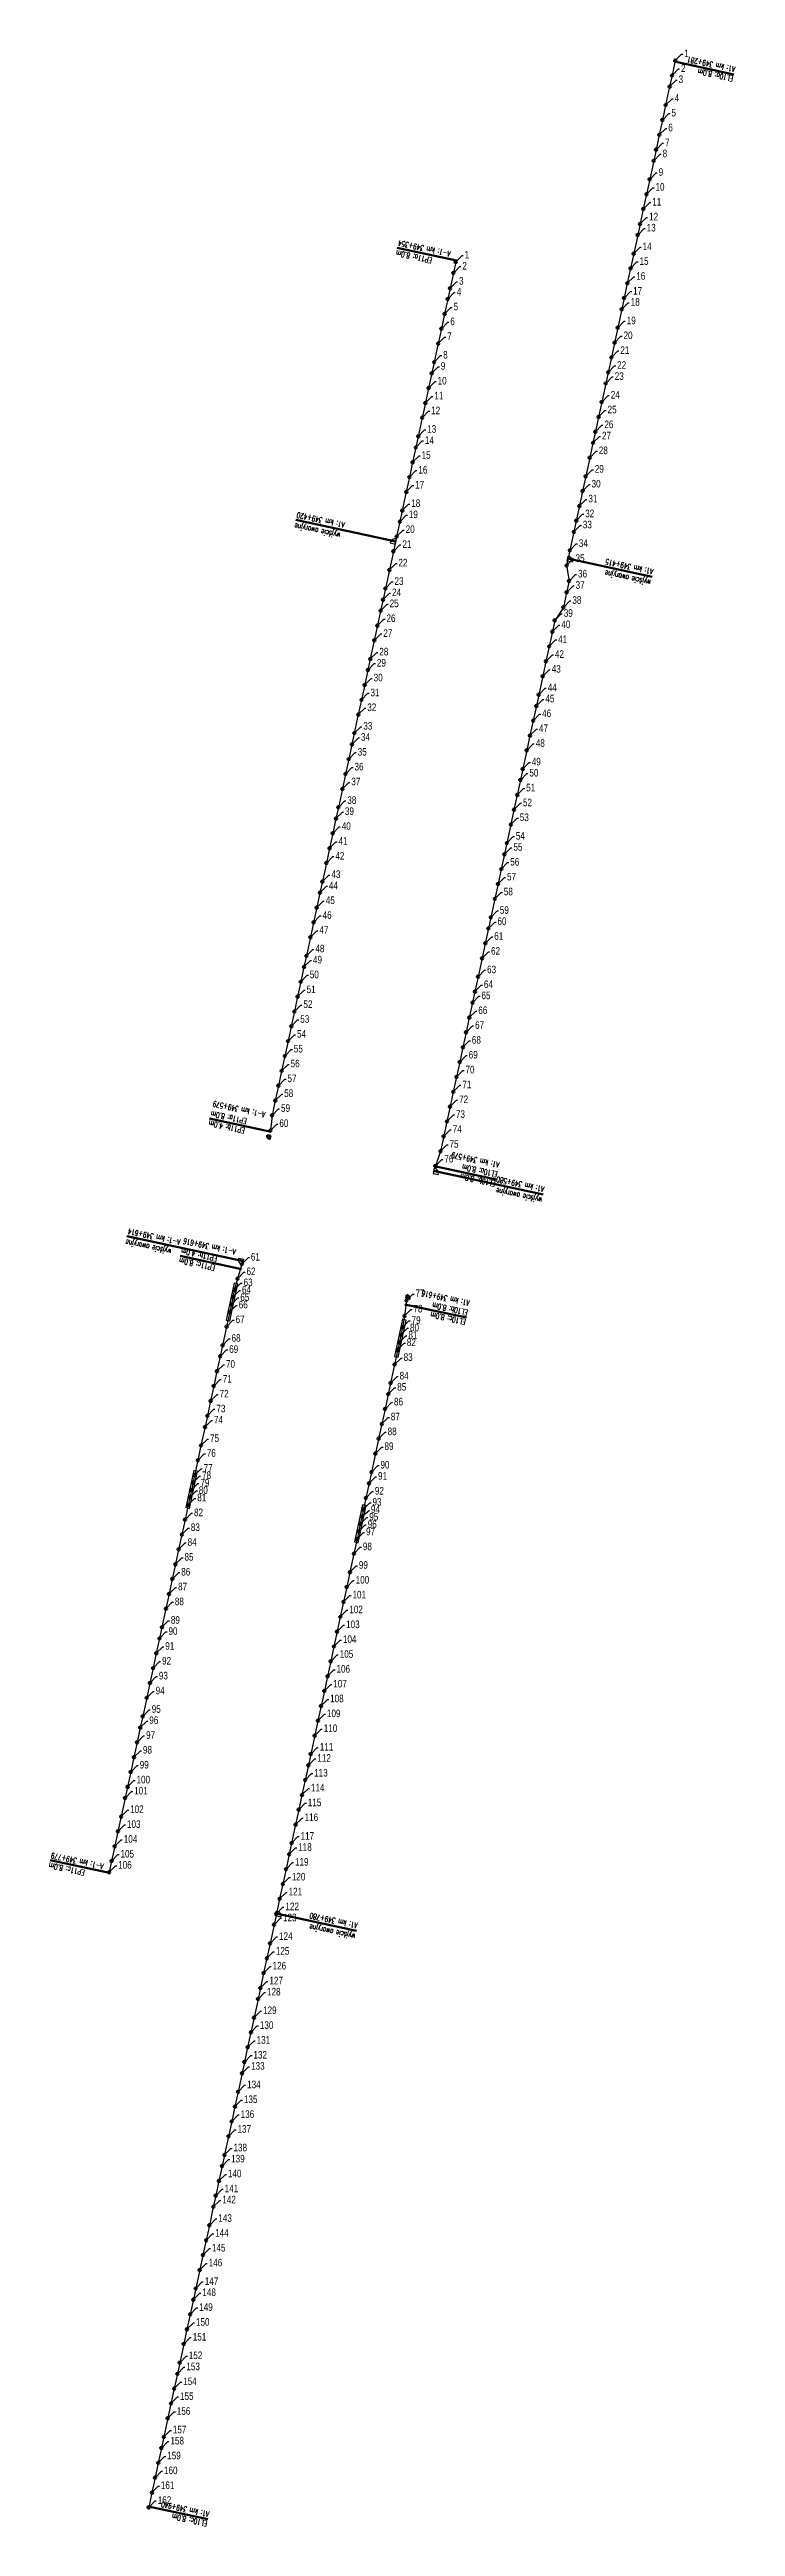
# Model space of a CAD drawing. Header units: metres. Extents: x 7402779 to 7405920, y 5696902 to 5712005.
# Drawn here: x 7405139 to 7405320, y 5698719 to 5699372 of the extents above; entities that cross this region are included whole.
import ezdxf

# ---------------------------------------------------------------- set-up
doc = ezdxf.new("R2010")
doc.units = ezdxf.units.M
for name, color, linetype in [('Drzwi ewakuacyjne', 100, 'Continuous'), ('Drzwi ewakuacyjne_opis', 7, 'Continuous'), ('Ekran_akustyczny', 100, 'Continuous'), ('Ekran_akustyczny_4m_opis', 7, 'Continuous'), ('Ekran_akustyczny_8m_opis', 7, 'Continuous'), ('Ekran_akustyczny_pale', 100, 'Continuous'), ('Ekran_akustyczny_pale_opis', 1, 'Continuous'), ('om_konstrukcja', 7, 'Continuous')]:
    doc.layers.add(name, color=color, linetype=linetype)
doc.styles.add('CDMSTYLE', font='CDMSIMPL', dxfattribs={"width": 0.8, "bigfont": 'CDMBIGPL'})
doc.styles.add('simplex 0.60', font='simplex.shx', dxfattribs={"width": 0.6})
doc.dimstyles.new('CDM-ME200MM', dxfattribs={"dimscale": 0.2, "dimtxt": 2.5, "dimasz": 1.5, "dimexe": 1.5, "dimexo": 5, "dimgap": 0.5, "dimtad": 1, "dimdec": 0, "dimlfac": 1000, "dimrnd": 1, "dimzin": 9, "dimtxsty": 'CDMSTYLE', "dimblk": 'OBLIQUE', "dimcen": 2.5, "dimdle": 1.5, "dimclrd": 9, "dimclre": 9, "dimadec": 1, "dimazin": 2, "dimtfac": 1, "dimtdec": 0, "dimtix": 1, "dimtmove": 2, "dimatfit": 3, "dimldrblk": 'NONE', "dimfxl": 1, "dimtvp": 1, "dimtolj": 1, "dimtzin": 0, "dimlwd": 25, "dimlwe": 25, "dimarcsym": 0})

msp = doc.modelspace()

# ---------------------------------------------------------------- texts
at = {"layer": 'Drzwi ewakuacyjne_opis', "lineweight": 100, "char_height": 1.5, "style": 'simplex 0.60'}
for s, insert, attachment_point, rotation in [('wyjście awaryjne', (7405203.92, 5699247.5), 9, 167.84659), ('A1: km 349+420', (7405204.44, 5699249.93), 9, 167.84659), ('wyjście awaryjne', (7405297.82, 5699232.49), 7, 167.84659), ('A1: km 349+415', (7405298.35, 5699234.93), 7, 167.84659), ('wyjście awaryjne', (7405269.11, 5699069.79), 7, 167.84659), ('A1: km 349+580', (7405269.63, 5699072.22), 7, 167.84659), ('wyjście awaryjne', (7405159.39, 5699058.81), 9, 167.84663), ('A-1: km 349+614', (7405159.92, 5699061.24), 9, 167.84663), ('wyjście awaryjne', (7405219.9, 5698875.8), 7, 167.84659), ('A1: km 349+780', (7405220.42, 5698878.24), 7, 167.84659)]:
    msp.add_mtext(s, dxfattribs=dict(at, insert=insert, attachment_point=attachment_point, rotation=rotation))
at = {"layer": 'Ekran_akustyczny_4m_opis', "lineweight": 100, "char_height": 1.5, "attachment_point": 9, "rotation": 167.84659, "style": 'simplex 0.60'}
for s, insert in [('EP11b: 4.0m', (7405181.21, 5699089.71)), ('A-1: km 349+616', (7405174.52, 5699058.67)), ('EP11b: 4.0m', (7405173.95, 5699056.02))]:
    msp.add_mtext(s, dxfattribs=dict(at, insert=insert))
at = {"layer": 'Ekran_akustyczny_8m_opis', "lineweight": 100, "char_height": 1.5, "rotation": 167.84659, "style": 'simplex 0.60'}
for s, insert, attachment_point in [('A1: km 349+281', (7405319.96, 5699367.27), 7), ('EL10a: 8.0m', (7405319.43, 5699364.81), 7), ('EP11a: 8.0m', (7405230.58, 5699318.96), 9), ('A-1: km 349+354', (7405231.15, 5699321.6), 9), ('EP11a: 8.0m', (7405181.74, 5699092.2), 9), ('A-1: km 349+579', (7405182.31, 5699094.84), 9), ('A1: km 349+579', (7405257.79, 5699078.62), 7), ('EL10a: 8.0m', (7405257.26, 5699076.16), 7), ('EL10b: 8.0m', (7405256.73, 5699073.69), 7), ('EP11c: 8.0m', (7405173.42, 5699053.54), 9), ('A1: km 349+616', (7405249.95, 5699042.22), 7), ('EL10c: 8.0m', (7405248.89, 5699037.28), 7), ('EL10b: 8.0m', (7405249.42, 5699039.75), 7), ('EP11c: 8.0m', (7405139.09, 5698894.19), 9), ('A-1: km 349+779', (7405139.66, 5698896.79), 9), ('A1: km 349+940', (7405181.29, 5698723.16), 7), ('EL10c: 8.0m', (7405180.76, 5698720.7), 7)]:
    msp.add_mtext(s, dxfattribs=dict(at, insert=insert, attachment_point=attachment_point))
at = {"layer": 'Ekran_akustyczny_pale_opis', "color": 1, "lineweight": 100, "char_height": 2, "attachment_point": 4, "style": 'CDMSTYLE'}
for s, insert in [('1', (7405306.41, 5699370.81)), ('3', (7405304.93, 5699363.96)), ('2', (7405305.56, 5699366.9)), ('4', (7405303.88, 5699359.07)), ('6', (7405302.2, 5699351.25)), ('5', (7405303.04, 5699355.16)), ('8', (7405300.72, 5699344.41)), ('7', (7405301.35, 5699347.34)), ('9', (7405299.67, 5699339.52)), ('11', (7405297.98, 5699331.7)), ('10', (7405298.83, 5699335.61)), ('13', (7405296.51, 5699324.86)), ('12', (7405297.14, 5699327.79)), ('1', (7405248.54, 5699317.77)), ('14', (7405295.46, 5699319.97)), ('3', (7405247.05, 5699310.84)), ('2', (7405247.91, 5699314.84)), ('16', (7405293.77, 5699312.15)), ('15', (7405294.62, 5699316.06)), ('4', (7405246.44, 5699308)), ('18', (7405292.3, 5699305.31)), ('17', (7405292.93, 5699308.24)), ('6', (7405244.75, 5699300.18)), ('5', (7405245.6, 5699304.09)), ('19', (7405291.25, 5699300.42)), ('8', (7405242.86, 5699291.38)), ('7', (7405243.91, 5699296.27)), ('21', (7405289.56, 5699292.6)), ('20', (7405290.41, 5699296.51)), ('9', (7405242.23, 5699288.45)), ('23', (7405288.09, 5699285.76)), ('22', (7405288.72, 5699288.69)), ('11', (7405240.54, 5699280.63)), ('10', (7405241.39, 5699284.54)), ('24', (7405287.04, 5699280.87)), ('13', (7405238.65, 5699271.83)), ('12', (7405239.7, 5699276.72)), ('26', (7405285.35, 5699273.05)), ('25', (7405286.2, 5699276.96)), ('14', (7405238.02, 5699268.89)), ('28', (7405283.88, 5699266.2)), ('27', (7405284.72, 5699270.11)), ('16', (7405236.33, 5699261.07)), ('15', (7405237.18, 5699264.98)), ('29', (7405282.83, 5699261.32)), ('18', (7405234.44, 5699252.28)), ('17', (7405235.49, 5699257.16)), ('31', (7405281.14, 5699253.5)), ('30', (7405281.98, 5699257.41)), ('19', (7405233.81, 5699249.34)), ('33', (7405279.67, 5699246.65)), ('32', (7405280.3, 5699249.58)), ('21', (7405232.12, 5699241.52)), ('20', (7405232.97, 5699245.43)), ('34', (7405278.62, 5699241.76)), ('22', (7405231.07, 5699236.63)), ('35', (7405277.76, 5699237.8)), ('36', (7405278.42, 5699233.71)), ('24', (7405229.39, 5699228.81)), ('23', (7405230.02, 5699231.75)), ('38', (7405276.92, 5699226.77)), ('37', (7405277.77, 5699230.72)), ('26', (7405227.91, 5699221.97)), ('25', (7405228.75, 5699225.88)), ('40', (7405274.01, 5699220.37)), ('39', (7405274.65, 5699223.35)), ('28', (7405226.02, 5699213.17)), ('27', (7405227.07, 5699218.06)), ('41', (7405273.17, 5699216.46)), ('30', (7405224.54, 5699206.33)), ('29', (7405225.39, 5699210.24)), ('43', (7405271.48, 5699208.64)), ('42', (7405272.32, 5699212.55)), ('31', (7405223.7, 5699202.42)), ('45', (7405269.8, 5699200.82)), ('44', (7405270.43, 5699203.75)), ('33', (7405221.81, 5699193.62)), ('32', (7405222.86, 5699198.51)), ('46', (7405268.96, 5699196.91)), ('35', (7405220.33, 5699186.78)), ('34', (7405221.18, 5699190.69)), ('48', (7405267.27, 5699189.09)), ('47', (7405268.11, 5699193)), ('36', (7405219.49, 5699182.87)), ('50', (7405265.59, 5699181.27)), ('49', (7405266.22, 5699184.2)), ('38', (7405217.6, 5699174.07)), ('37', (7405218.65, 5699178.96)), ('51', (7405264.75, 5699177.36)), ('40', (7405216.12, 5699167.23)), ('39', (7405216.96, 5699171.14)), ('53', (7405263.06, 5699169.53)), ('52', (7405263.9, 5699173.45)), ('41', (7405215.28, 5699163.31)), ('55', (7405261.38, 5699161.71)), ('54', (7405262.01, 5699164.65)), ('43', (7405213.39, 5699154.52)), ('42', (7405214.44, 5699159.4)), ('56', (7405260.53, 5699157.8)), ('45', (7405211.91, 5699147.67)), ('44', (7405212.75, 5699151.58)), ('58', (7405258.85, 5699149.98)), ('57', (7405259.69, 5699153.89)), ('46', (7405211.07, 5699143.76)), ('60', (7405257.17, 5699142.16)), ('59', (7405257.8, 5699145.1)), ('48', (7405209.18, 5699134.96)), ('47', (7405210.23, 5699139.85)), ('61', (7405256.32, 5699138.25)), ('50', (7405207.7, 5699128.12)), ('49', (7405208.54, 5699132.03)), ('63', (7405254.43, 5699129.45)), ('62', (7405255.48, 5699134.34)), ('51', (7405206.86, 5699124.21)), ('65', (7405252.96, 5699122.61)), ('64', (7405253.59, 5699125.54)), ('53', (7405205.18, 5699116.39)), ('52', (7405206.02, 5699120.3)), ('66', (7405252.11, 5699118.7)), ('55', (7405203.49, 5699108.57)), ('54', (7405204.33, 5699112.48)), ('68', (7405250.43, 5699110.88)), ('67', (7405251.27, 5699114.79)), ('56', (7405202.65, 5699104.66)), ('70', (7405248.75, 5699103.06)), ('69', (7405249.59, 5699106.97)), ('58', (7405200.96, 5699096.84)), ('57', (7405201.81, 5699100.75)), ('71', (7405247.9, 5699099.15)), ('60', (7405199.68, 5699088.95)), ('59', (7405200.12, 5699092.93)), ('73', (7405246.22, 5699091.33)), ('72', (7405247.06, 5699095.24)), ('75', (7405244.53, 5699083.46)), ('74', (7405245.38, 5699087.42)), ('76', (7405243.18, 5699079.58)), ('62', (7405191.01, 5699049.91)), ('61', (7405192.17, 5699053.74)), ('64', (7405189.82, 5699045.07)), ('63', (7405190.24, 5699047.02)), ('77', (7405235.56, 5699044.16)), ('67', (7405188.13, 5699037.25)), ('66', (7405188.97, 5699041.16)), ('65', (7405189.39, 5699043.11)), ('79', (7405234.53, 5699037.07)), ('78', (7405235.03, 5699040.08)), ('68', (7405187.08, 5699032.36)), ('82', (7405233.27, 5699031.22)), ('81', (7405233.69, 5699033.17)), ('80', (7405234.11, 5699035.12)), ('70', (7405185.6, 5699025.51)), ('69', (7405186.45, 5699029.42)), ('83', (7405232.43, 5699027.31)), ('72', (7405183.92, 5699017.69)), ('71', (7405184.76, 5699021.6)), ('85', (7405230.75, 5699019.49)), ('84', (7405231.38, 5699022.42)), ('74', (7405182.45, 5699010.85)), ('73', (7405183.08, 5699013.78)), ('87', (7405229.06, 5699011.66)), ('86', (7405229.9, 5699015.58)), ('75', (7405181.39, 5699005.96)), ('88', (7405228.22, 5699007.75)), ('77', (7405179.71, 5698998.14)), ('76', (7405180.55, 5699002.05)), ('90', (7405226.33, 5698998.96)), ('89', (7405227.38, 5699003.84)), ('80', (7405178.45, 5698992.28)), ('79', (7405178.87, 5698994.23)), ('78', (7405179.29, 5698996.19)), ('92', (7405224.85, 5698992.11)), ('91', (7405225.69, 5698996.02)), ('82', (7405177.18, 5698986.41)), ('81', (7405178.03, 5698990.32)), ('95', (7405223.38, 5698985.27)), ('94', (7405223.8, 5698987.23)), ('93', (7405224.22, 5698989.18)), ('84', (7405175.5, 5698978.59)), ('83', (7405176.34, 5698982.5)), ('97', (7405222.54, 5698981.36)), ('96', (7405222.96, 5698983.31)), ('85', (7405174.66, 5698974.68)), ('99', (7405220.64, 5698972.56)), ('98', (7405221.69, 5698977.45)), ('87', (7405172.97, 5698966.86)), ('86', (7405173.81, 5698970.77)), ('100', (7405219.8, 5698968.65)), ('88', (7405172.13, 5698962.95)), ('102', (7405218.12, 5698960.83)), ('101', (7405218.96, 5698964.74)), ('90', (7405170.45, 5698955.13)), ('89', (7405171.08, 5698958.06)), ('104', (7405216.43, 5698953.01)), ('103', (7405217.27, 5698956.92)), ('92', (7405168.76, 5698947.31)), ('91', (7405169.6, 5698951.22)), ('105', (7405215.59, 5698949.1)), ('94', (7405167.08, 5698939.49)), ('93', (7405167.92, 5698943.4)), ('107', (7405213.9, 5698941.28)), ('106', (7405214.75, 5698945.19)), ('95', (7405166.03, 5698934.6)), ('109', (7405212.22, 5698933.46)), ('108', (7405213.06, 5698937.37)), ('97', (7405164.55, 5698927.76)), ('96', (7405165.39, 5698931.67)), ('110', (7405211.38, 5698929.55)), ('99', (7405162.87, 5698919.93)), ('98', (7405163.71, 5698923.85)), ('112', (7405209.69, 5698921.73)), ('111', (7405210.33, 5698924.66)), ('101', (7405161.39, 5698913.09)), ('100', (7405162.03, 5698916.02)), ('114', (7405208.01, 5698913.91)), ('113', (7405208.85, 5698917.82)), ('102', (7405160.34, 5698908.2)), ('115', (7405207.17, 5698910)), ('104', (7405158.66, 5698900.38)), ('103', (7405159.5, 5698904.29)), ('117', (7405205.27, 5698901.2)), ('116', (7405206.33, 5698906.09)), ('106', (7405157.18, 5698893.54)), ('105', (7405157.81, 5698896.47)), ('119', (7405203.8, 5698894.35)), ('118', (7405204.64, 5698898.26)), ('120', (7405202.96, 5698890.44)), ('122', (7405201.27, 5698882.62)), ('121', (7405202.11, 5698886.53)), ('124', (7405199.59, 5698874.8)), ('123', (7405200.64, 5698879.69)), ('125', (7405198.75, 5698870.89)), ('127', (7405197.06, 5698863.07)), ('126', (7405197.9, 5698866.98)), ('129', (7405195.38, 5698855.25)), ('128', (7405196.43, 5698860.14)), ('131', (7405193.69, 5698847.43)), ('130', (7405194.54, 5698851.34)), ('132', (7405192.85, 5698843.52)), ('134', (7405191.17, 5698835.7)), ('133', (7405192.22, 5698840.59)), ('136', (7405189.48, 5698827.88)), ('135', (7405190.33, 5698831.79)), ('137', (7405188.64, 5698823.97)), ('139', (7405186.96, 5698816.15)), ('138', (7405187.59, 5698819.08)), ('141', (7405185.27, 5698808.33)), ('140', (7405186.11, 5698812.24)), ('142', (7405184.64, 5698805.39)), ('144', (7405182.75, 5698796.6)), ('143', (7405183.59, 5698800.51)), ('146', (7405181.06, 5698788.77)), ('145', (7405181.9, 5698792.69)), ('147', (7405180.01, 5698783.89)), ('149', (7405178.54, 5698777.04)), ('148', (7405179.38, 5698780.95)), ('151', (7405176.85, 5698769.22)), ('150', (7405177.69, 5698773.13)), ('152', (7405175.8, 5698764.34)), ('154', (7405174.32, 5698757.49)), ('153', (7405175.17, 5698761.4)), ('156', (7405172.64, 5698749.67)), ('155', (7405173.48, 5698753.58)), ('157', (7405171.59, 5698744.78)), ('159', (7405170.11, 5698737.94)), ('158', (7405170.96, 5698741.85)), ('161', (7405168.44, 5698730.12)), ('160', (7405169.27, 5698734.03)), ('162', (7405167.62, 5698726.2))]:
    msp.add_mtext(s, dxfattribs=dict(at, insert=insert))

# ---------------------------------------------------------------- blocks, each defined once
blk = doc.blocks.new('Wyjście awaryjne')
at = {"layer": 'Drzwi ewakuacyjne'}
blk.add_lwpolyline([(0, 0), (-1.4, 0, 0.414214), (0, -1.4)], format="xyb", close=True, dxfattribs=at)
blk = doc.blocks.new('_None')
blk = doc.blocks.new('_OBLIQUE')
at = {"color": 0, "linetype": 'ByBlock'}
blk.add_line((-0.5, -0.5), (0.5, 0.5), dxfattribs=at)

# ---------------------------------------------------------------- linework, layer by layer
at = {"layer": 'Drzwi ewakuacyjne', "lineweight": 100}
msp.add_lwpolyline([(7405196.43, 5699085.82), (7405197.31, 5699085.63), (7405197.12, 5699084.75, -0.414214)], format="xyb", close=True, dxfattribs=at)
msp.add_lwpolyline([(7405233.3, 5699043.73), (7405233.11, 5699042.85), (7405233.99, 5699042.66, 0.414214), (7405233.3, 5699043.73)], format="xyb", dxfattribs=at)
at = {"layer": 'Drzwi ewakuacyjne_opis', "lineweight": 100}
for p, q in [((7405204.01, 5699247.91), (7405230.42, 5699242.23)), ((7405297.91, 5699232.91), (7405275.68, 5699237.7)), ((7405269.2, 5699070.21), (7405240.34, 5699076.42)), ((7405159.48, 5699059.23), (7405190.2, 5699052.61)), ((7405219.99, 5698876.22), (7405198.82, 5698880.78))]:
    msp.add_line(p, q, dxfattribs=at)
at = {"layer": 'Ekran_akustyczny', "linetype": 'Continuous', "lineweight": -3}
for points in [[(7405304.04, 5699368.88), (7405303.19, 5699364.97), (7405302.56, 5699362.04), (7405301.51, 5699357.15), (7405300.67, 5699353.24), (7405299.83, 5699349.33), (7405298.98, 5699345.42), (7405298.35, 5699342.49), (7405297.3, 5699337.6), (7405296.46, 5699333.69), (7405295.62, 5699329.78), (7405294.77, 5699325.87), (7405294.14, 5699322.93), (7405293.09, 5699318.05), (7405292.25, 5699314.14), (7405291.4, 5699310.23), (7405290.56, 5699306.32), (7405289.93, 5699303.38), (7405288.88, 5699298.5), (7405288.04, 5699294.58), (7405287.19, 5699290.67), (7405286.35, 5699286.76), (7405285.72, 5699283.83), (7405284.67, 5699278.94), (7405283.83, 5699275.03), (7405282.98, 5699271.12), (7405282.35, 5699268.19), (7405281.51, 5699264.28), (7405280.46, 5699259.39), (7405279.62, 5699255.48), (7405278.77, 5699251.57), (7405277.93, 5699247.66), (7405277.3, 5699244.73), (7405276.25, 5699239.84), (7405275.39, 5699235.88), (7405276.04, 5699231.78), (7405275.4, 5699228.8), (7405274.55, 5699224.84), (7405272.28, 5699221.43), (7405271.64, 5699218.45), (7405270.8, 5699214.54), (7405269.95, 5699210.62), (7405269.11, 5699206.71), (7405268.06, 5699201.83), (7405267.43, 5699198.89), (7405266.59, 5699194.98), (7405265.74, 5699191.07), (7405264.9, 5699187.16), (7405263.85, 5699182.27), (7405263.22, 5699179.34), (7405262.38, 5699175.43), (7405261.53, 5699171.52), (7405260.69, 5699167.61), (7405259.64, 5699162.72), (7405259.01, 5699159.79), (7405258.17, 5699155.88), (7405257.32, 5699151.97), (7405256.48, 5699148.06), (7405255.43, 5699143.17), (7405254.8, 5699140.24), (7405253.95, 5699136.33), (7405253.11, 5699132.42), (7405252.06, 5699127.53), (7405251.22, 5699123.62), (7405250.59, 5699120.69), (7405249.74, 5699116.78), (7405248.9, 5699112.87), (7405248.06, 5699108.96), (7405247.22, 5699105.04), (7405246.38, 5699101.13), (7405245.53, 5699097.22), (7405244.69, 5699093.31), (7405243.85, 5699089.4), (7405243.01, 5699085.5), (7405242.16, 5699081.54), (7405240.81, 5699077.66)], [(7405246.17, 5699315.85), (7405245.54, 5699312.92), (7405244.68, 5699308.91), (7405244.07, 5699306.07), (7405243.23, 5699302.16), (7405242.38, 5699298.25), (7405241.54, 5699294.34), (7405240.49, 5699289.46), (7405239.86, 5699286.52), (7405239.02, 5699282.61), (7405238.17, 5699278.7), (7405237.33, 5699274.79), (7405236.28, 5699269.9), (7405235.65, 5699266.97), (7405234.81, 5699263.06), (7405233.96, 5699259.15), (7405233.12, 5699255.24), (7405232.07, 5699250.35), (7405231.44, 5699247.42), (7405230.59, 5699243.51), (7405229.75, 5699239.6), (7405228.7, 5699234.71), (7405227.65, 5699229.82), (7405227.02, 5699226.89), (7405226.38, 5699223.96), (7405225.54, 5699220.05), (7405224.7, 5699216.13), (7405223.65, 5699211.25), (7405223.02, 5699208.32), (7405222.17, 5699204.4), (7405221.33, 5699200.49), (7405220.49, 5699196.58), (7405219.44, 5699191.7), (7405218.81, 5699188.76), (7405217.96, 5699184.85), (7405217.12, 5699180.94), (7405216.28, 5699177.03), (7405215.23, 5699172.14), (7405214.59, 5699169.21), (7405213.75, 5699165.3), (7405212.91, 5699161.39), (7405212.07, 5699157.48), (7405211.02, 5699152.59), (7405210.38, 5699149.66), (7405209.54, 5699145.75), (7405208.7, 5699141.84), (7405207.86, 5699137.93), (7405206.8, 5699133.04), (7405206.17, 5699130.11), (7405205.33, 5699126.2), (7405204.49, 5699122.29), (7405203.65, 5699118.38), (7405202.8, 5699114.47), (7405201.96, 5699110.56), (7405201.12, 5699106.65), (7405200.28, 5699102.74), (7405199.44, 5699098.83), (7405198.59, 5699094.92), (7405197.75, 5699091), (7405197.31, 5699087.03)], [(7405189.8, 5699051.82), (7405188.64, 5699047.99), (7405187.87, 5699045.1), (7405187.44, 5699043.14), (7405187.02, 5699041.19), (7405186.6, 5699039.23), (7405185.76, 5699035.32), (7405184.71, 5699030.43), (7405184.08, 5699027.5), (7405183.23, 5699023.59), (7405182.39, 5699019.68), (7405181.55, 5699015.77), (7405180.71, 5699011.86), (7405180.08, 5699008.93), (7405179.02, 5699004.04), (7405178.18, 5699000.13), (7405177.34, 5698996.22), (7405176.92, 5698994.26), (7405176.5, 5698992.31), (7405176.08, 5698990.35), (7405175.66, 5698988.4), (7405174.81, 5698984.49), (7405173.97, 5698980.58), (7405173.13, 5698976.67), (7405172.29, 5698972.75), (7405171.45, 5698968.84), (7405170.6, 5698964.93), (7405169.76, 5698961.02), (7405168.71, 5698956.14), (7405168.08, 5698953.2), (7405167.23, 5698949.29), (7405166.39, 5698945.38), (7405165.55, 5698941.47), (7405164.71, 5698937.56), (7405163.66, 5698932.67), (7405163.02, 5698929.74), (7405162.18, 5698925.83), (7405161.34, 5698921.92), (7405160.5, 5698918.01), (7405159.66, 5698914.1), (7405159.02, 5698911.17), (7405157.97, 5698906.28), (7405157.13, 5698902.37), (7405156.29, 5698898.46), (7405155.44, 5698894.55), (7405154.81, 5698891.62)], [(7405233.19, 5699042.24), (7405232.66, 5699038.16), (7405232.16, 5699035.15), (7405231.74, 5699033.19), (7405231.32, 5699031.25), (7405230.9, 5699029.29), (7405230.06, 5699025.38), (7405229.01, 5699020.49), (7405228.38, 5699017.56), (7405227.54, 5699013.65), (7405226.69, 5699009.74), (7405225.85, 5699005.83), (7405225.01, 5699001.92), (7405223.96, 5698997.03), (7405223.32, 5698994.1), (7405222.48, 5698990.19), (7405221.85, 5698987.26), (7405221.43, 5698985.3), (7405221.01, 5698983.35), (7405220.59, 5698981.39), (7405220.17, 5698979.43), (7405219.32, 5698975.52), (7405218.27, 5698970.64), (7405217.43, 5698966.73), (7405216.59, 5698962.82), (7405215.75, 5698958.91), (7405214.9, 5698955), (7405214.06, 5698951.08), (7405213.22, 5698947.17), (7405212.38, 5698943.26), (7405211.54, 5698939.35), (7405210.69, 5698935.44), (7405209.85, 5698931.53), (7405209.01, 5698927.62), (7405207.96, 5698922.74), (7405207.32, 5698919.8), (7405206.48, 5698915.89), (7405205.64, 5698911.98), (7405204.8, 5698908.07), (7405203.96, 5698904.16), (7405202.9, 5698899.27), (7405202.27, 5698896.34), (7405201.43, 5698892.43), (7405200.59, 5698888.52), (7405199.75, 5698884.61), (7405198.9, 5698880.7), (7405198.27, 5698877.77), (7405197.22, 5698872.88), (7405196.38, 5698868.97), (7405195.53, 5698865.06), (7405194.69, 5698861.15), (7405194.06, 5698858.21), (7405193.01, 5698853.33), (7405192.17, 5698849.42), (7405191.32, 5698845.51), (7405190.48, 5698841.59), (7405189.85, 5698838.66), (7405188.8, 5698833.78), (7405187.96, 5698829.86), (7405187.11, 5698825.95), (7405186.27, 5698822.04), (7405185.22, 5698817.16), (7405184.59, 5698814.22), (7405183.75, 5698810.31), (7405182.9, 5698806.4), (7405182.27, 5698803.47), (7405181.22, 5698798.58), (7405180.38, 5698794.67), (7405179.53, 5698790.76), (7405178.69, 5698786.85), (7405177.64, 5698781.96), (7405177.01, 5698779.03), (7405176.17, 5698775.12), (7405175.32, 5698771.21), (7405174.48, 5698767.3), (7405173.43, 5698762.41), (7405172.8, 5698759.48), (7405171.96, 5698755.57), (7405171.11, 5698751.66), (7405170.27, 5698747.75), (7405169.22, 5698742.86), (7405168.59, 5698739.93), (7405167.74, 5698736.02), (7405166.9, 5698732.11), (7405166.07, 5698728.19), (7405165.25, 5698724.28)]]:
    msp.add_lwpolyline(points, dxfattribs=at)
at = {"layer": 'Ekran_akustyczny_4m_opis', "lineweight": 100}
for p, q in [((7405181.3, 5699090.16), (7405197.53, 5699086.66)), ((7405173.51, 5699053.99), (7405189.74, 5699050.49))]:
    msp.add_line(p, q, dxfattribs=at)
at = {"layer": 'Ekran_akustyczny_8m_opis', "lineweight": 100}
for p, q in [((7405319.52, 5699365.26), (7405303.88, 5699368.63)), ((7405230.71, 5699319.57), (7405246.35, 5699316.2)), ((7405256.83, 5699074.14), (7405240.6, 5699077.63)), ((7405173.51, 5699053.99), (7405189.74, 5699050.49)), ((7405248.99, 5699037.73), (7405232.76, 5699041.23)), ((7405139.23, 5698894.79), (7405154.87, 5698891.42)), ((7405180.86, 5698721.15), (7405165.21, 5698724.52))]:
    msp.add_line(p, q, dxfattribs=at)
at = {"layer": 'Ekran_akustyczny_pale', "lineweight": 100}
for centre in [(7405303.19, 5699364.97), (7405304.04, 5699368.88), (7405301.51, 5699357.15), (7405302.56, 5699362.04), (7405300.67, 5699353.24), (7405298.98, 5699345.42), (7405299.83, 5699349.33), (7405297.3, 5699337.6), (7405298.35, 5699342.49), (7405296.46, 5699333.69), (7405294.77, 5699325.87), (7405295.61, 5699329.78), (7405293.09, 5699318.05), (7405294.14, 5699322.93), (7405245.54, 5699312.92), (7405246.17, 5699315.85), (7405292.25, 5699314.14), (7405244.07, 5699306.07), (7405244.68, 5699308.91), (7405290.56, 5699306.32), (7405291.4, 5699310.23), (7405243.23, 5699302.16), (7405288.88, 5699298.5), (7405289.93, 5699303.38), (7405241.54, 5699294.34), (7405242.38, 5699298.25), (7405288.04, 5699294.58), (7405239.86, 5699286.52), (7405240.49, 5699289.45), (7405286.35, 5699286.76), (7405287.19, 5699290.67), (7405239.02, 5699282.61), (7405284.67, 5699278.94), (7405285.72, 5699283.83), (7405237.33, 5699274.79), (7405238.17, 5699278.7), (7405283.83, 5699275.03), (7405235.65, 5699266.97), (7405236.28, 5699269.9), (7405282.35, 5699268.19), (7405282.98, 5699271.12), (7405234.81, 5699263.06), (7405280.46, 5699259.39), (7405281.51, 5699264.28), (7405233.12, 5699255.24), (7405233.96, 5699259.15), (7405279.61, 5699255.48), (7405231.44, 5699247.42), (7405232.07, 5699250.35), (7405277.93, 5699247.66), (7405278.77, 5699251.57), (7405230.6, 5699243.51), (7405276.25, 5699239.84), (7405277.3, 5699244.73), (7405228.7, 5699234.71), (7405229.75, 5699239.6), (7405275.39, 5699235.88), (7405227.02, 5699226.89), (7405227.65, 5699229.82), (7405275.4, 5699228.8), (7405276.05, 5699231.78), (7405226.38, 5699223.96), (7405272.28, 5699221.43), (7405274.55, 5699224.84), (7405224.7, 5699216.14), (7405225.54, 5699220.05), (7405270.8, 5699214.53), (7405271.64, 5699218.45), (7405223.02, 5699208.31), (7405223.65, 5699211.25), (7405269.95, 5699210.62), (7405222.17, 5699204.4), (7405268.06, 5699201.83), (7405269.11, 5699206.71), (7405220.49, 5699196.58), (7405221.33, 5699200.49), (7405266.59, 5699194.98), (7405267.43, 5699198.89), (7405218.81, 5699188.76), (7405219.44, 5699191.7), (7405265.74, 5699191.07), (7405217.96, 5699184.85), (7405263.85, 5699182.27), (7405264.9, 5699187.16), (7405216.28, 5699177.03), (7405217.12, 5699180.94), (7405262.38, 5699175.43), (7405263.22, 5699179.34), (7405214.59, 5699169.21), (7405215.23, 5699172.14), (7405261.53, 5699171.52), (7405212.91, 5699161.39), (7405213.75, 5699165.3), (7405259.64, 5699162.72), (7405260.69, 5699167.61), (7405212.07, 5699157.48), (7405258.16, 5699155.88), (7405259.01, 5699159.79), (7405210.38, 5699149.66), (7405211.02, 5699152.59), (7405257.32, 5699151.97), (7405208.7, 5699141.84), (7405209.54, 5699145.75), (7405255.43, 5699143.17), (7405256.48, 5699148.06), (7405207.86, 5699137.93), (7405253.95, 5699136.33), (7405254.8, 5699140.24), (7405206.17, 5699130.11), (7405206.81, 5699133.04), (7405253.11, 5699132.42), (7405204.49, 5699122.29), (7405205.33, 5699126.2), (7405251.22, 5699123.62), (7405252.06, 5699127.53), (7405203.65, 5699118.38), (7405249.74, 5699116.78), (7405250.59, 5699120.69), (7405201.96, 5699110.56), (7405202.81, 5699114.47), (7405248.9, 5699112.87), (7405200.28, 5699102.74), (7405201.12, 5699106.65), (7405247.22, 5699105.04), (7405248.06, 5699108.96), (7405199.44, 5699098.83), (7405245.53, 5699097.22), (7405246.38, 5699101.13), (7405197.75, 5699091), (7405198.59, 5699094.91), (7405244.69, 5699093.31), (7405197.31, 5699087.03), (7405243.01, 5699085.5), (7405243.85, 5699089.4), (7405240.81, 5699077.66), (7405242.16, 5699081.54), (7405189.8, 5699051.82), (7405187.87, 5699045.1), (7405188.64, 5699047.99), (7405186.6, 5699039.23), (7405187.02, 5699041.19), (7405187.44, 5699043.14), (7405232.66, 5699038.16), (7405233.19, 5699042.24), (7405185.76, 5699035.32), (7405231.32, 5699031.25), (7405231.74, 5699033.19), (7405232.16, 5699035.15), (7405184.08, 5699027.5), (7405184.71, 5699030.43), (7405230.06, 5699025.38), (7405230.9, 5699029.29), (7405182.39, 5699019.68), (7405183.23, 5699023.59), (7405229.01, 5699020.49), (7405180.71, 5699011.86), (7405181.55, 5699015.77), (7405227.53, 5699013.65), (7405228.38, 5699017.56), (7405180.08, 5699008.93), (7405225.85, 5699005.83), (7405226.69, 5699009.74), (7405178.18, 5699000.13), (7405179.02, 5699004.04), (7405225.01, 5699001.92), (7405176.5, 5698992.31), (7405176.92, 5698994.26), (7405177.34, 5698996.22), (7405223.32, 5698994.1), (7405223.96, 5698997.03), (7405175.66, 5698988.4), (7405176.08, 5698990.35), (7405221.43, 5698985.3), (7405221.85, 5698987.26), (7405222.48, 5698990.19), (7405173.97, 5698980.58), (7405174.81, 5698984.49), (7405220.17, 5698979.44), (7405220.59, 5698981.39), (7405221.01, 5698983.35), (7405172.29, 5698972.76), (7405173.13, 5698976.67), (7405219.32, 5698975.52), (7405171.44, 5698968.84), (7405217.43, 5698966.73), (7405218.27, 5698970.64), (7405169.76, 5698961.02), (7405170.6, 5698964.93), (7405216.59, 5698962.82), (7405168.08, 5698953.2), (7405168.71, 5698956.14), (7405214.9, 5698955), (7405215.75, 5698958.91), (7405167.23, 5698949.29), (7405213.22, 5698947.17), (7405214.06, 5698951.09), (7405165.55, 5698941.47), (7405166.39, 5698945.38), (7405212.38, 5698943.26), (7405164.71, 5698937.56), (7405210.69, 5698935.44), (7405211.53, 5698939.35), (7405163.02, 5698929.74), (7405163.66, 5698932.67), (7405209.01, 5698927.62), (7405209.85, 5698931.53), (7405161.34, 5698921.92), (7405162.18, 5698925.83), (7405207.96, 5698922.74), (7405159.66, 5698914.1), (7405160.5, 5698918.01), (7405206.48, 5698915.89), (7405207.32, 5698919.8), (7405159.02, 5698911.17), (7405204.8, 5698908.07), (7405205.64, 5698911.98), (7405157.13, 5698902.37), (7405157.97, 5698906.28), (7405203.96, 5698904.16), (7405155.44, 5698894.55), (7405156.29, 5698898.46), (7405202.27, 5698896.34), (7405202.9, 5698899.27), (7405154.81, 5698891.62), (7405200.59, 5698888.52), (7405201.43, 5698892.43), (7405199.74, 5698884.61), (7405198.27, 5698877.77), (7405198.9, 5698880.7), (7405196.38, 5698868.97), (7405197.22, 5698872.88), (7405195.53, 5698865.06), (7405194.06, 5698858.21), (7405194.69, 5698861.15), (7405192.17, 5698849.42), (7405193.01, 5698853.33), (7405191.32, 5698845.51), (7405189.85, 5698838.66), (7405190.48, 5698841.6), (7405187.96, 5698829.86), (7405188.8, 5698833.77), (7405187.11, 5698825.95), (7405185.22, 5698817.16), (7405186.27, 5698822.04), (7405183.74, 5698810.31), (7405184.59, 5698814.22), (7405182.27, 5698803.47), (7405182.9, 5698806.4), (7405181.22, 5698798.58), (7405179.53, 5698790.76), (7405180.38, 5698794.67), (7405178.69, 5698786.85), (7405177.01, 5698779.03), (7405177.64, 5698781.96), (7405175.32, 5698771.21), (7405176.17, 5698775.12), (7405174.48, 5698767.3), (7405172.8, 5698759.48), (7405173.43, 5698762.41), (7405171.11, 5698751.66), (7405171.95, 5698755.57), (7405170.27, 5698747.75), (7405168.59, 5698739.93), (7405169.22, 5698742.86), (7405166.9, 5698732.11), (7405167.74, 5698736.02), (7405165.25, 5698724.28), (7405166.07, 5698728.19)]:
    msp.add_circle(centre, 0.3, dxfattribs=at)
at = {"layer": 'om_konstrukcja', "color": 2, "lineweight": -3, "extrusion": (-0.000328583, 7.07625e-05, 1)}
for points, elevation in [([(7405187.33, 5699046.99), (7405185.22, 5699037.22), (7405186.2, 5699037.01), (7405188.31, 5699046.78)], -2029.94), ([(7405231.71, 5699037.44), (7405229.61, 5699027.66), (7405230.58, 5699027.45), (7405232.69, 5699037.23)], -2029.95), ([(7405176.7, 5698997.63), (7405174.59, 5698987.85), (7405175.57, 5698987.64), (7405177.68, 5698997.42)], -2029.93), ([(7405221.19, 5698988.56), (7405219.08, 5698978.78), (7405220.06, 5698978.57), (7405222.16, 5698988.35)], -2029.95)]:
    msp.add_lwpolyline(points, close=True, dxfattribs=dict(at, elevation=elevation))

# ---------------------------------------------------------------- block references
at = {"layer": 'Drzwi ewakuacyjne', "lineweight": 100}
for p, rotation in [((7405230.28, 5699241.54), 257.9913579576084), ((7405240.19, 5699075.74), 167.8465908324227), ((7405190.29, 5699053.05), 347.9310385932411)]:
    msp.add_blockref('Wyjście awaryjne', p, dxfattribs=dict(at, rotation=rotation))
at = {"layer": 'Drzwi ewakuacyjne', "lineweight": 100, "xscale": -1}
for p, rotation in [((7405275.53, 5699237.01), 77.70182351406606), ((7405198.67, 5698880.1), 77.84659107056521)]:
    msp.add_blockref('Wyjście awaryjne', p, dxfattribs=dict(at, rotation=rotation))

msp.set_redraw_order([(e.dxf.handle, doc.entitydb.next_handle()) for e in msp.query("TEXT MTEXT ATTDEF DIMENSION ARC_DIMENSION")])  # texts and dimensions are drawn at this point

# ---------------------------------------------------------------- leaders
at = {"layer": 'Ekran_akustyczny_pale_opis', "color": 1, "lineweight": 100, "annotation_type": 0, "has_hookline": 1, "hookline_direction": 0}
for points, text_width in [([(7405304.04, 5699368.88), (7405305.73, 5699370.59), (7405306.03, 5699370.59)], 0.381), ([(7405303.19, 5699364.97), (7405304.89, 5699366.68), (7405305.19, 5699366.68)], 1.07), ([(7405301.51, 5699357.15), (7405303.2, 5699358.86), (7405303.5, 5699358.86)], 1.14), ([(7405302.56, 5699362.04), (7405304.25, 5699363.75), (7405304.55, 5699363.75)], 1.07), ([(7405299.83, 5699349.33), (7405301.52, 5699351.04), (7405301.82, 5699351.04)], 0.99), ([(7405300.67, 5699353.24), (7405302.36, 5699354.95), (7405302.66, 5699354.95)], 1.07), ([(7405298.98, 5699345.42), (7405300.67, 5699347.13), (7405300.97, 5699347.13)], 1.07), ([(7405297.3, 5699337.6), (7405298.99, 5699339.31), (7405299.29, 5699339.31)], 0.99), ([(7405298.35, 5699342.49), (7405300.04, 5699344.2), (7405300.34, 5699344.2)], 1.07), ([(7405295.61, 5699329.78), (7405297.31, 5699331.49), (7405297.61, 5699331.49)], 1.6), ([(7405296.46, 5699333.69), (7405298.15, 5699335.4), (7405298.45, 5699335.4)], 2.29), ([(7405294.77, 5699325.87), (7405296.46, 5699327.58), (7405296.76, 5699327.58)], 2.29), ([(7405293.09, 5699318.05), (7405294.78, 5699319.76), (7405295.08, 5699319.76)], 2.36), ([(7405294.14, 5699322.93), (7405295.83, 5699324.65), (7405296.13, 5699324.65)], 2.29), ([(7405245.54, 5699312.92), (7405247.23, 5699314.63), (7405247.53, 5699314.63)], 1.07), ([(7405246.17, 5699315.85), (7405247.87, 5699317.56), (7405248.17, 5699317.56)], 0.381), ([(7405291.4, 5699310.23), (7405293.1, 5699311.94), (7405293.4, 5699311.94)], 2.21), ([(7405292.25, 5699314.14), (7405293.94, 5699315.85), (7405294.24, 5699315.85)], 2.29), ([(7405244.07, 5699306.07), (7405245.76, 5699307.79), (7405246.06, 5699307.79)], 1.14), ([(7405244.68, 5699308.91), (7405246.37, 5699310.62), (7405246.67, 5699310.62)], 1.07), ([(7405290.56, 5699306.32), (7405292.25, 5699308.03), (7405292.55, 5699308.03)], 2.29), ([(7405242.38, 5699298.25), (7405244.08, 5699299.97), (7405244.38, 5699299.97)], 0.99), ([(7405243.23, 5699302.16), (7405244.92, 5699303.88), (7405245.22, 5699303.88)], 1.07), ([(7405288.88, 5699298.5), (7405290.57, 5699300.21), (7405290.87, 5699300.21)], 2.21), ([(7405289.93, 5699303.38), (7405291.62, 5699305.1), (7405291.92, 5699305.1)], 2.29), ([(7405241.54, 5699294.34), (7405243.23, 5699296.06), (7405243.53, 5699296.06)], 1.07), ([(7405287.19, 5699290.67), (7405288.88, 5699292.39), (7405289.18, 5699292.39)], 1.9), ([(7405288.04, 5699294.58), (7405289.73, 5699296.3), (7405290.03, 5699296.3)], 2.59), ([(7405239.86, 5699286.52), (7405241.55, 5699288.23), (7405241.85, 5699288.23)], 0.99), ([(7405240.49, 5699289.45), (7405242.18, 5699291.17), (7405242.48, 5699291.17)], 1.07), ([(7405286.35, 5699286.76), (7405288.04, 5699288.48), (7405288.34, 5699288.48)], 2.59), ([(7405238.17, 5699278.7), (7405239.87, 5699280.41), (7405240.17, 5699280.41)], 1.6), ([(7405239.02, 5699282.61), (7405240.71, 5699284.32), (7405241.01, 5699284.32)], 2.29), ([(7405284.67, 5699278.94), (7405286.36, 5699280.66), (7405286.66, 5699280.66)], 2.67), ([(7405285.72, 5699283.83), (7405287.41, 5699285.54), (7405287.71, 5699285.54)], 2.59), ([(7405237.33, 5699274.79), (7405239.02, 5699276.5), (7405239.32, 5699276.5)], 2.29), ([(7405282.98, 5699271.12), (7405284.67, 5699272.84), (7405284.97, 5699272.84)], 2.51), ([(7405283.83, 5699275.03), (7405285.52, 5699276.75), (7405285.82, 5699276.75)], 2.59), ([(7405235.65, 5699266.97), (7405237.34, 5699268.68), (7405237.64, 5699268.68)], 2.36), ([(7405236.28, 5699269.9), (7405237.97, 5699271.62), (7405238.27, 5699271.62)], 2.29), ([(7405282.35, 5699268.19), (7405284.04, 5699269.9), (7405284.34, 5699269.9)], 2.59), ([(7405233.96, 5699259.15), (7405235.65, 5699260.86), (7405235.95, 5699260.86)], 2.21), ([(7405234.81, 5699263.06), (7405236.5, 5699264.77), (7405236.8, 5699264.77)], 2.29), ([(7405280.46, 5699259.39), (7405282.15, 5699261.1), (7405282.45, 5699261.1)], 2.51), ([(7405281.51, 5699264.28), (7405283.2, 5699265.99), (7405283.5, 5699265.99)], 2.59), ([(7405233.12, 5699255.24), (7405234.81, 5699256.95), (7405235.11, 5699256.95)], 2.29), ([(7405278.77, 5699251.57), (7405280.46, 5699253.28), (7405280.76, 5699253.28)], 1.9), ([(7405279.61, 5699255.48), (7405281.31, 5699257.19), (7405281.61, 5699257.19)], 2.59), ([(7405231.44, 5699247.42), (7405233.13, 5699249.13), (7405233.43, 5699249.13)], 2.21), ([(7405232.07, 5699250.35), (7405233.76, 5699252.06), (7405234.06, 5699252.06)], 2.29), ([(7405277.93, 5699247.66), (7405279.62, 5699249.37), (7405279.92, 5699249.37)], 2.59), ([(7405229.75, 5699239.6), (7405231.44, 5699241.31), (7405231.74, 5699241.31)], 1.9), ([(7405230.6, 5699243.51), (7405232.29, 5699245.22), (7405232.59, 5699245.22)], 2.59), ([(7405276.25, 5699239.84), (7405277.94, 5699241.55), (7405278.24, 5699241.55)], 2.67), ([(7405277.3, 5699244.73), (7405278.99, 5699246.44), (7405279.29, 5699246.44)], 2.59), ([(7405228.7, 5699234.71), (7405230.39, 5699236.42), (7405230.69, 5699236.42)], 2.59), ([(7405275.39, 5699235.88), (7405277.08, 5699237.59), (7405277.38, 5699237.59)], 2.59), ([(7405276.05, 5699231.78), (7405277.74, 5699233.49), (7405278.04, 5699233.49)], 2.51), ([(7405227.02, 5699226.89), (7405228.71, 5699228.6), (7405229.01, 5699228.6)], 2.67), ([(7405227.65, 5699229.82), (7405229.34, 5699231.53), (7405229.64, 5699231.53)], 2.59), ([(7405275.4, 5699228.8), (7405277.09, 5699230.51), (7405277.39, 5699230.51)], 2.59), ([(7405225.54, 5699220.05), (7405227.23, 5699221.76), (7405227.53, 5699221.76)], 2.51), ([(7405226.38, 5699223.96), (7405228.08, 5699225.67), (7405228.38, 5699225.67)], 2.59), ([(7405272.28, 5699221.43), (7405273.97, 5699223.14), (7405274.27, 5699223.14)], 2.51), ([(7405274.55, 5699224.84), (7405276.24, 5699226.55), (7405276.54, 5699226.55)], 2.59), ([(7405224.7, 5699216.14), (7405226.39, 5699217.85), (7405226.69, 5699217.85)], 2.59), ([(7405270.8, 5699214.53), (7405272.49, 5699216.25), (7405272.79, 5699216.25)], 1.9), ([(7405271.64, 5699218.45), (7405273.33, 5699220.16), (7405273.63, 5699220.16)], 2.59), ([(7405223.02, 5699208.31), (7405224.71, 5699210.03), (7405225.01, 5699210.03)], 2.51), ([(7405223.65, 5699211.25), (7405225.34, 5699212.96), (7405225.64, 5699212.96)], 2.59), ([(7405269.11, 5699206.71), (7405270.8, 5699208.43), (7405271.1, 5699208.43)], 2.59), ([(7405269.95, 5699210.62), (7405271.65, 5699212.34), (7405271.95, 5699212.34)], 2.59), ([(7405221.33, 5699200.49), (7405223.02, 5699202.21), (7405223.32, 5699202.21)], 1.9), ([(7405222.17, 5699204.4), (7405223.87, 5699206.12), (7405224.17, 5699206.12)], 2.59), ([(7405268.06, 5699201.83), (7405269.75, 5699203.54), (7405270.05, 5699203.54)], 2.67), ([(7405220.49, 5699196.58), (7405222.18, 5699198.3), (7405222.48, 5699198.3)], 2.59), ([(7405266.59, 5699194.98), (7405268.28, 5699196.7), (7405268.58, 5699196.7)], 2.51), ([(7405267.43, 5699198.89), (7405269.12, 5699200.61), (7405269.42, 5699200.61)], 2.59), ([(7405218.81, 5699188.76), (7405220.5, 5699190.48), (7405220.8, 5699190.48)], 2.67), ([(7405219.44, 5699191.7), (7405221.13, 5699193.41), (7405221.43, 5699193.41)], 2.59), ([(7405264.9, 5699187.16), (7405266.59, 5699188.88), (7405266.89, 5699188.88)], 2.59), ([(7405265.74, 5699191.07), (7405267.43, 5699192.79), (7405267.73, 5699192.79)], 2.59), ([(7405217.12, 5699180.94), (7405218.81, 5699182.66), (7405219.11, 5699182.66)], 2.51), ([(7405217.96, 5699184.85), (7405219.65, 5699186.57), (7405219.95, 5699186.57)], 2.59), ([(7405263.85, 5699182.27), (7405265.54, 5699183.99), (7405265.84, 5699183.99)], 2.51), ([(7405216.28, 5699177.03), (7405217.97, 5699178.74), (7405218.27, 5699178.74)], 2.59), ([(7405262.38, 5699175.43), (7405264.07, 5699177.14), (7405264.37, 5699177.14)], 1.9), ([(7405263.22, 5699179.34), (7405264.91, 5699181.05), (7405265.21, 5699181.05)], 2.59), ([(7405214.59, 5699169.21), (7405216.29, 5699170.92), (7405216.59, 5699170.92)], 2.51), ([(7405215.23, 5699172.14), (7405216.92, 5699173.86), (7405217.22, 5699173.86)], 2.59), ([(7405260.69, 5699167.61), (7405262.38, 5699169.32), (7405262.68, 5699169.32)], 2.59), ([(7405261.53, 5699171.52), (7405263.22, 5699173.23), (7405263.52, 5699173.23)], 2.59), ([(7405212.91, 5699161.39), (7405214.6, 5699163.1), (7405214.9, 5699163.1)], 1.9), ([(7405213.75, 5699165.3), (7405215.44, 5699167.01), (7405215.74, 5699167.01)], 2.59), ([(7405259.64, 5699162.72), (7405261.33, 5699164.44), (7405261.63, 5699164.44)], 2.67), ([(7405212.07, 5699157.48), (7405213.76, 5699159.19), (7405214.06, 5699159.19)], 2.59), ([(7405258.16, 5699155.88), (7405259.86, 5699157.59), (7405260.16, 5699157.59)], 2.51), ([(7405259.01, 5699159.79), (7405260.7, 5699161.5), (7405261, 5699161.5)], 2.59), ([(7405210.38, 5699149.66), (7405212.08, 5699151.37), (7405212.38, 5699151.37)], 2.67), ([(7405211.02, 5699152.59), (7405212.71, 5699154.31), (7405213.01, 5699154.31)], 2.59), ([(7405256.48, 5699148.06), (7405258.17, 5699149.77), (7405258.47, 5699149.77)], 2.59), ([(7405257.32, 5699151.97), (7405259.01, 5699153.68), (7405259.31, 5699153.68)], 2.59), ([(7405208.7, 5699141.84), (7405210.39, 5699143.55), (7405210.69, 5699143.55)], 2.51), ([(7405209.54, 5699145.75), (7405211.23, 5699147.46), (7405211.53, 5699147.46)], 2.59), ([(7405255.43, 5699143.17), (7405257.12, 5699144.88), (7405257.42, 5699144.88)], 2.51), ([(7405207.86, 5699137.93), (7405209.55, 5699139.64), (7405209.85, 5699139.64)], 2.59), ([(7405253.95, 5699136.33), (7405255.65, 5699138.04), (7405255.95, 5699138.04)], 1.9), ([(7405254.8, 5699140.24), (7405256.49, 5699141.95), (7405256.79, 5699141.95)], 2.59), ([(7405206.17, 5699130.11), (7405207.86, 5699131.82), (7405208.16, 5699131.82)], 2.51), ([(7405206.81, 5699133.04), (7405208.5, 5699134.75), (7405208.8, 5699134.75)], 2.59), ([(7405252.06, 5699127.53), (7405253.75, 5699129.24), (7405254.05, 5699129.24)], 2.59), ([(7405253.11, 5699132.42), (7405254.8, 5699134.13), (7405255.1, 5699134.13)], 2.59), ([(7405204.49, 5699122.29), (7405206.18, 5699124), (7405206.48, 5699124)], 1.9), ([(7405205.33, 5699126.2), (7405207.02, 5699127.91), (7405207.32, 5699127.91)], 2.59), ([(7405251.22, 5699123.62), (7405252.91, 5699125.33), (7405253.21, 5699125.33)], 2.67), ([(7405202.81, 5699114.47), (7405204.5, 5699116.18), (7405204.8, 5699116.18)], 2.59), ([(7405203.65, 5699118.38), (7405205.34, 5699120.09), (7405205.64, 5699120.09)], 2.59), ([(7405249.74, 5699116.78), (7405251.43, 5699118.49), (7405251.73, 5699118.49)], 2.51), ([(7405250.59, 5699120.69), (7405252.28, 5699122.4), (7405252.58, 5699122.4)], 2.59), ([(7405201.96, 5699110.56), (7405203.65, 5699112.27), (7405203.95, 5699112.27)], 2.67), ([(7405248.06, 5699108.96), (7405249.75, 5699110.67), (7405250.05, 5699110.67)], 2.59), ([(7405248.9, 5699112.87), (7405250.59, 5699114.58), (7405250.89, 5699114.58)], 2.59), ([(7405200.28, 5699102.74), (7405201.97, 5699104.45), (7405202.27, 5699104.45)], 2.51), ([(7405201.12, 5699106.65), (7405202.81, 5699108.36), (7405203.11, 5699108.36)], 2.59), ([(7405247.22, 5699105.04), (7405248.91, 5699106.76), (7405249.21, 5699106.76)], 2.51), ([(7405198.59, 5699094.91), (7405200.29, 5699096.63), (7405200.59, 5699096.63)], 2.59), ([(7405199.44, 5699098.83), (7405201.13, 5699100.54), (7405201.43, 5699100.54)], 2.59), ([(7405245.53, 5699097.22), (7405247.22, 5699098.94), (7405247.52, 5699098.94)], 1.9), ([(7405246.38, 5699101.13), (7405248.07, 5699102.85), (7405248.37, 5699102.85)], 2.59), ([(7405197.75, 5699091), (7405199.44, 5699092.72), (7405199.74, 5699092.72)], 2.51), ([(7405243.85, 5699089.4), (7405245.54, 5699091.12), (7405245.84, 5699091.12)], 2.59), ([(7405244.69, 5699093.31), (7405246.38, 5699095.03), (7405246.68, 5699095.03)], 2.59), ([(7405197.31, 5699087.03), (7405199, 5699088.74), (7405199.3, 5699088.74)], 2.59), ([(7405243.01, 5699085.5), (7405244.7, 5699087.21), (7405245, 5699087.21)], 2.67), ([(7405240.81, 5699077.66), (7405242.5, 5699079.37), (7405242.8, 5699079.37)], 2.51), ([(7405242.16, 5699081.54), (7405243.85, 5699083.25), (7405244.15, 5699083.25)], 2.59), ([(7405189.8, 5699051.82), (7405191.5, 5699053.53), (7405191.8, 5699053.53)], 1.9), ([(7405187.44, 5699043.14), (7405189.14, 5699044.85), (7405189.44, 5699044.85)], 2.67), ([(7405187.87, 5699045.1), (7405189.56, 5699046.81), (7405189.86, 5699046.81)], 2.59), ([(7405188.64, 5699047.99), (7405190.33, 5699049.7), (7405190.63, 5699049.7)], 2.59), ([(7405186.6, 5699039.23), (7405188.29, 5699040.94), (7405188.59, 5699040.94)], 2.51), ([(7405187.02, 5699041.19), (7405188.72, 5699042.9), (7405189.02, 5699042.9)], 2.59), ([(7405232.66, 5699038.16), (7405234.35, 5699039.87), (7405234.65, 5699039.87)], 2.59), ([(7405233.19, 5699042.24), (7405234.89, 5699043.95), (7405235.19, 5699043.95)], 2.59), ([(7405184.71, 5699030.43), (7405186.4, 5699032.15), (7405186.7, 5699032.15)], 2.59), ([(7405185.76, 5699035.32), (7405187.45, 5699037.03), (7405187.75, 5699037.03)], 2.59), ([(7405231.32, 5699031.25), (7405233.02, 5699032.96), (7405233.32, 5699032.96)], 1.9), ([(7405231.74, 5699033.19), (7405233.43, 5699034.91), (7405233.73, 5699034.91)], 2.59), ([(7405232.16, 5699035.15), (7405233.85, 5699036.86), (7405234.15, 5699036.86)], 2.51), ([(7405183.23, 5699023.59), (7405184.93, 5699025.3), (7405185.23, 5699025.3)], 2.59), ([(7405184.08, 5699027.5), (7405185.77, 5699029.21), (7405186.07, 5699029.21)], 2.51), ([(7405230.06, 5699025.38), (7405231.75, 5699027.09), (7405232.05, 5699027.09)], 2.59), ([(7405230.9, 5699029.29), (7405232.59, 5699031), (7405232.89, 5699031)], 2.59), ([(7405182.39, 5699019.68), (7405184.08, 5699021.39), (7405184.38, 5699021.39)], 1.9), ([(7405228.38, 5699017.56), (7405230.07, 5699019.27), (7405230.37, 5699019.27)], 2.59), ([(7405229.01, 5699020.49), (7405230.7, 5699022.21), (7405231, 5699022.21)], 2.67), ([(7405180.71, 5699011.86), (7405182.4, 5699013.57), (7405182.7, 5699013.57)], 2.59), ([(7405181.55, 5699015.77), (7405183.24, 5699017.48), (7405183.54, 5699017.48)], 2.59), ([(7405227.53, 5699013.65), (7405229.23, 5699015.36), (7405229.53, 5699015.36)], 2.51), ([(7405179.02, 5699004.04), (7405180.71, 5699005.75), (7405181.01, 5699005.75)], 2.59), ([(7405180.08, 5699008.93), (7405181.77, 5699010.64), (7405182.07, 5699010.64)], 2.67), ([(7405225.85, 5699005.83), (7405227.54, 5699007.54), (7405227.84, 5699007.54)], 2.59), ([(7405226.69, 5699009.74), (7405228.38, 5699011.45), (7405228.68, 5699011.45)], 2.59), ([(7405178.18, 5699000.13), (7405179.87, 5699001.84), (7405180.17, 5699001.84)], 2.51), ([(7405223.96, 5698997.03), (7405225.65, 5698998.74), (7405225.95, 5698998.74)], 2.59), ([(7405225.01, 5699001.92), (7405226.7, 5699003.63), (7405227, 5699003.63)], 2.51), ([(7405176.08, 5698990.35), (7405177.77, 5698992.06), (7405178.07, 5698992.06)], 2.59), ([(7405176.5, 5698992.31), (7405178.19, 5698994.02), (7405178.49, 5698994.02)], 2.51), ([(7405176.92, 5698994.26), (7405178.61, 5698995.98), (7405178.91, 5698995.98)], 2.59), ([(7405177.34, 5698996.22), (7405179.03, 5698997.93), (7405179.33, 5698997.93)], 2.59), ([(7405223.32, 5698994.1), (7405225.02, 5698995.81), (7405225.32, 5698995.81)], 1.9), ([(7405174.81, 5698984.49), (7405176.5, 5698986.2), (7405176.8, 5698986.2)], 2.59), ([(7405175.66, 5698988.4), (7405177.35, 5698990.11), (7405177.65, 5698990.11)], 1.9), ([(7405221.85, 5698987.26), (7405223.54, 5698988.97), (7405223.84, 5698988.97)], 2.59), ([(7405222.48, 5698990.19), (7405224.17, 5698991.9), (7405224.47, 5698991.9)], 2.59), ([(7405173.97, 5698980.58), (7405175.66, 5698982.29), (7405175.96, 5698982.29)], 2.59), ([(7405220.17, 5698979.44), (7405221.86, 5698981.15), (7405222.16, 5698981.15)], 2.59), ([(7405220.59, 5698981.39), (7405222.28, 5698983.1), (7405222.58, 5698983.1)], 2.51), ([(7405221.01, 5698983.35), (7405222.7, 5698985.06), (7405223, 5698985.06)], 2.59), ([(7405172.29, 5698972.76), (7405173.98, 5698974.47), (7405174.28, 5698974.47)], 2.59), ([(7405173.13, 5698976.67), (7405174.82, 5698978.38), (7405175.12, 5698978.38)], 2.67), ([(7405219.32, 5698975.52), (7405221.02, 5698977.24), (7405221.32, 5698977.24)], 2.59), ([(7405170.6, 5698964.93), (7405172.29, 5698966.65), (7405172.59, 5698966.65)], 2.59), ([(7405171.44, 5698968.84), (7405173.14, 5698970.56), (7405173.44, 5698970.56)], 2.51), ([(7405217.43, 5698966.73), (7405219.12, 5698968.44), (7405219.42, 5698968.44)], 3.81), ([(7405218.27, 5698970.64), (7405219.96, 5698972.35), (7405220.26, 5698972.35)], 2.51), ([(7405169.76, 5698961.02), (7405171.45, 5698962.74), (7405171.75, 5698962.74)], 2.59), ([(7405215.75, 5698958.91), (7405217.44, 5698960.62), (7405217.74, 5698960.62)], 3.81), ([(7405216.59, 5698962.82), (7405218.28, 5698964.53), (7405218.58, 5698964.53)], 3.12), ([(7405168.08, 5698953.2), (7405169.77, 5698954.92), (7405170.07, 5698954.92)], 2.59), ([(7405168.71, 5698956.14), (7405170.4, 5698957.85), (7405170.7, 5698957.85)], 2.51), ([(7405214.9, 5698955), (7405216.59, 5698956.71), (7405216.89, 5698956.71)], 3.81), ([(7405166.39, 5698945.38), (7405168.08, 5698947.1), (7405168.38, 5698947.1)], 2.59), ([(7405167.23, 5698949.29), (7405168.93, 5698951.01), (7405169.23, 5698951.01)], 1.9), ([(7405213.22, 5698947.17), (7405214.91, 5698948.89), (7405215.21, 5698948.89)], 3.81), ([(7405214.06, 5698951.09), (7405215.75, 5698952.8), (7405216.05, 5698952.8)], 3.89), ([(7405165.55, 5698941.47), (7405167.24, 5698943.19), (7405167.54, 5698943.19)], 2.59), ([(7405211.53, 5698939.35), (7405213.23, 5698941.07), (7405213.53, 5698941.07)], 3.81), ([(7405212.38, 5698943.26), (7405214.07, 5698944.98), (7405214.37, 5698944.98)], 3.73), ([(7405163.66, 5698932.67), (7405165.35, 5698934.39), (7405165.65, 5698934.39)], 2.59), ([(7405164.71, 5698937.56), (7405166.4, 5698939.27), (7405166.7, 5698939.27)], 2.67), ([(7405210.69, 5698935.44), (7405212.38, 5698937.16), (7405212.68, 5698937.16)], 3.81), ([(7405162.18, 5698925.83), (7405163.87, 5698927.54), (7405164.17, 5698927.54)], 2.59), ([(7405163.02, 5698929.74), (7405164.71, 5698931.45), (7405165.01, 5698931.45)], 2.51), ([(7405209.01, 5698927.62), (7405210.7, 5698929.34), (7405211, 5698929.34)], 3.5), ([(7405209.85, 5698931.53), (7405211.54, 5698933.25), (7405211.84, 5698933.25)], 3.73), ([(7405161.34, 5698921.92), (7405163.03, 5698923.63), (7405163.33, 5698923.63)], 2.59), ([(7405207.32, 5698919.8), (7405209.02, 5698921.52), (7405209.32, 5698921.52)], 3.5), ([(7405207.96, 5698922.74), (7405209.65, 5698924.45), (7405209.95, 5698924.45)], 2.82), ([(7405159.66, 5698914.1), (7405161.35, 5698915.81), (7405161.65, 5698915.81)], 3.81), ([(7405160.5, 5698918.01), (7405162.19, 5698919.72), (7405162.49, 5698919.72)], 2.51), ([(7405206.48, 5698915.89), (7405208.17, 5698917.6), (7405208.47, 5698917.6)], 3.5), ([(7405157.97, 5698906.28), (7405159.66, 5698907.99), (7405159.96, 5698907.99)], 3.81), ([(7405159.02, 5698911.17), (7405160.71, 5698912.88), (7405161.01, 5698912.88)], 3.12), ([(7405204.8, 5698908.07), (7405206.49, 5698909.78), (7405206.79, 5698909.78)], 3.5), ([(7405205.64, 5698911.98), (7405207.33, 5698913.69), (7405207.63, 5698913.69)], 3.58), ([(7405157.13, 5698902.37), (7405158.82, 5698904.08), (7405159.12, 5698904.08)], 3.81), ([(7405202.9, 5698899.27), (7405204.59, 5698900.99), (7405204.89, 5698900.99)], 3.5), ([(7405203.96, 5698904.16), (7405205.65, 5698905.87), (7405205.95, 5698905.87)], 3.43), ([(7405155.44, 5698894.55), (7405157.14, 5698896.26), (7405157.44, 5698896.26)], 3.81), ([(7405156.29, 5698898.46), (7405157.98, 5698900.17), (7405158.28, 5698900.17)], 3.89), ([(7405201.43, 5698892.43), (7405203.12, 5698894.14), (7405203.42, 5698894.14)], 3.43), ([(7405202.27, 5698896.34), (7405203.96, 5698898.05), (7405204.26, 5698898.05)], 3.5), ([(7405154.81, 5698891.62), (7405156.5, 5698893.33), (7405156.8, 5698893.33)], 3.73), ([(7405200.59, 5698888.52), (7405202.28, 5698890.23), (7405202.58, 5698890.23)], 3.81), ([(7405198.9, 5698880.7), (7405200.59, 5698882.41), (7405200.89, 5698882.41)], 3.81), ([(7405199.74, 5698884.61), (7405201.44, 5698886.32), (7405201.74, 5698886.32)], 3.12), ([(7405197.22, 5698872.88), (7405198.91, 5698874.59), (7405199.21, 5698874.59)], 3.89), ([(7405198.27, 5698877.77), (7405199.96, 5698879.48), (7405200.26, 5698879.48)], 3.81), ([(7405196.38, 5698868.97), (7405198.07, 5698870.68), (7405198.37, 5698870.68)], 3.81), ([(7405194.69, 5698861.15), (7405196.38, 5698862.86), (7405196.68, 5698862.86)], 3.81), ([(7405195.53, 5698865.06), (7405197.23, 5698866.77), (7405197.53, 5698866.77)], 3.73), ([(7405193.01, 5698853.33), (7405194.7, 5698855.04), (7405195, 5698855.04)], 3.73), ([(7405194.06, 5698858.21), (7405195.75, 5698859.93), (7405196.05, 5698859.93)], 3.81), ([(7405192.17, 5698849.42), (7405193.86, 5698851.13), (7405194.16, 5698851.13)], 3.81), ([(7405190.48, 5698841.6), (7405192.17, 5698843.31), (7405192.47, 5698843.31)], 3.81), ([(7405191.32, 5698845.51), (7405193.01, 5698847.22), (7405193.31, 5698847.22)], 3.12), ([(7405188.8, 5698833.77), (7405190.49, 5698835.49), (7405190.79, 5698835.49)], 3.89), ([(7405189.85, 5698838.66), (7405191.54, 5698840.38), (7405191.84, 5698840.38)], 3.81), ([(7405187.96, 5698829.86), (7405189.65, 5698831.58), (7405189.95, 5698831.58)], 3.81), ([(7405186.27, 5698822.04), (7405187.96, 5698823.76), (7405188.26, 5698823.76)], 3.81), ([(7405187.11, 5698825.95), (7405188.8, 5698827.67), (7405189.1, 5698827.67)], 3.73), ([(7405184.59, 5698814.22), (7405186.28, 5698815.94), (7405186.58, 5698815.94)], 3.73), ([(7405185.22, 5698817.16), (7405186.91, 5698818.87), (7405187.21, 5698818.87)], 3.81), ([(7405183.74, 5698810.31), (7405185.44, 5698812.03), (7405185.74, 5698812.03)], 3.81), ([(7405182.27, 5698803.47), (7405183.96, 5698805.18), (7405184.26, 5698805.18)], 3.81), ([(7405182.9, 5698806.4), (7405184.59, 5698808.12), (7405184.89, 5698808.12)], 3.12), ([(7405180.38, 5698794.67), (7405182.07, 5698796.38), (7405182.37, 5698796.38)], 3.89), ([(7405181.22, 5698798.58), (7405182.91, 5698800.29), (7405183.21, 5698800.29)], 3.81), ([(7405179.53, 5698790.76), (7405181.23, 5698792.47), (7405181.53, 5698792.47)], 3.81), ([(7405177.64, 5698781.96), (7405179.33, 5698783.68), (7405179.63, 5698783.68)], 3.81), ([(7405178.69, 5698786.85), (7405180.38, 5698788.56), (7405180.68, 5698788.56)], 3.73), ([(7405176.17, 5698775.12), (7405177.86, 5698776.83), (7405178.16, 5698776.83)], 3.73), ([(7405177.01, 5698779.03), (7405178.7, 5698780.74), (7405179, 5698780.74)], 3.81), ([(7405175.32, 5698771.21), (7405177.01, 5698772.92), (7405177.31, 5698772.92)], 3.81), ([(7405173.43, 5698762.41), (7405175.12, 5698764.12), (7405175.42, 5698764.12)], 3.81), ([(7405174.48, 5698767.3), (7405176.17, 5698769.01), (7405176.47, 5698769.01)], 3.12), ([(7405171.95, 5698755.57), (7405173.65, 5698757.28), (7405173.95, 5698757.28)], 3.89), ([(7405172.8, 5698759.48), (7405174.49, 5698761.19), (7405174.79, 5698761.19)], 3.81), ([(7405171.11, 5698751.66), (7405172.8, 5698753.37), (7405173.1, 5698753.37)], 3.81), ([(7405169.22, 5698742.86), (7405170.91, 5698744.57), (7405171.21, 5698744.57)], 3.81), ([(7405170.27, 5698747.75), (7405171.96, 5698749.46), (7405172.26, 5698749.46)], 3.73), ([(7405167.74, 5698736.02), (7405169.44, 5698737.73), (7405169.74, 5698737.73)], 3.73), ([(7405168.59, 5698739.93), (7405170.28, 5698741.64), (7405170.58, 5698741.64)], 3.81), ([(7405166.9, 5698732.11), (7405168.59, 5698733.82), (7405168.89, 5698733.82)], 3.81), ([(7405165.25, 5698724.28), (7405166.94, 5698725.99), (7405167.24, 5698725.99)], 3.81), ([(7405166.07, 5698728.19), (7405167.76, 5698729.91), (7405168.06, 5698729.91)], 3.12)]:
    msp.add_leader(points, dimstyle='CDM-ME200MM', override={"dimtxt": 3.5, "dimgap": 0.5, "dimtad": 0, "dimzin": 0, "dimclrd": 1}, dxfattribs=dict(at, text_width=text_width))
at = {"layer": 'Ekran_akustyczny_pale_opis', "color": 1, "lineweight": 100}
msp.add_leader([(7405221.43, 5698985.3), (7405223.42, 5698987.01)], dimstyle='CDM-ME200MM', override={"dimtxt": 3.5, "dimgap": 0.5, "dimtad": 0, "dimzin": 0, "dimclrd": 1}, dxfattribs=at)

doc.saveas('drawing.dxf')
